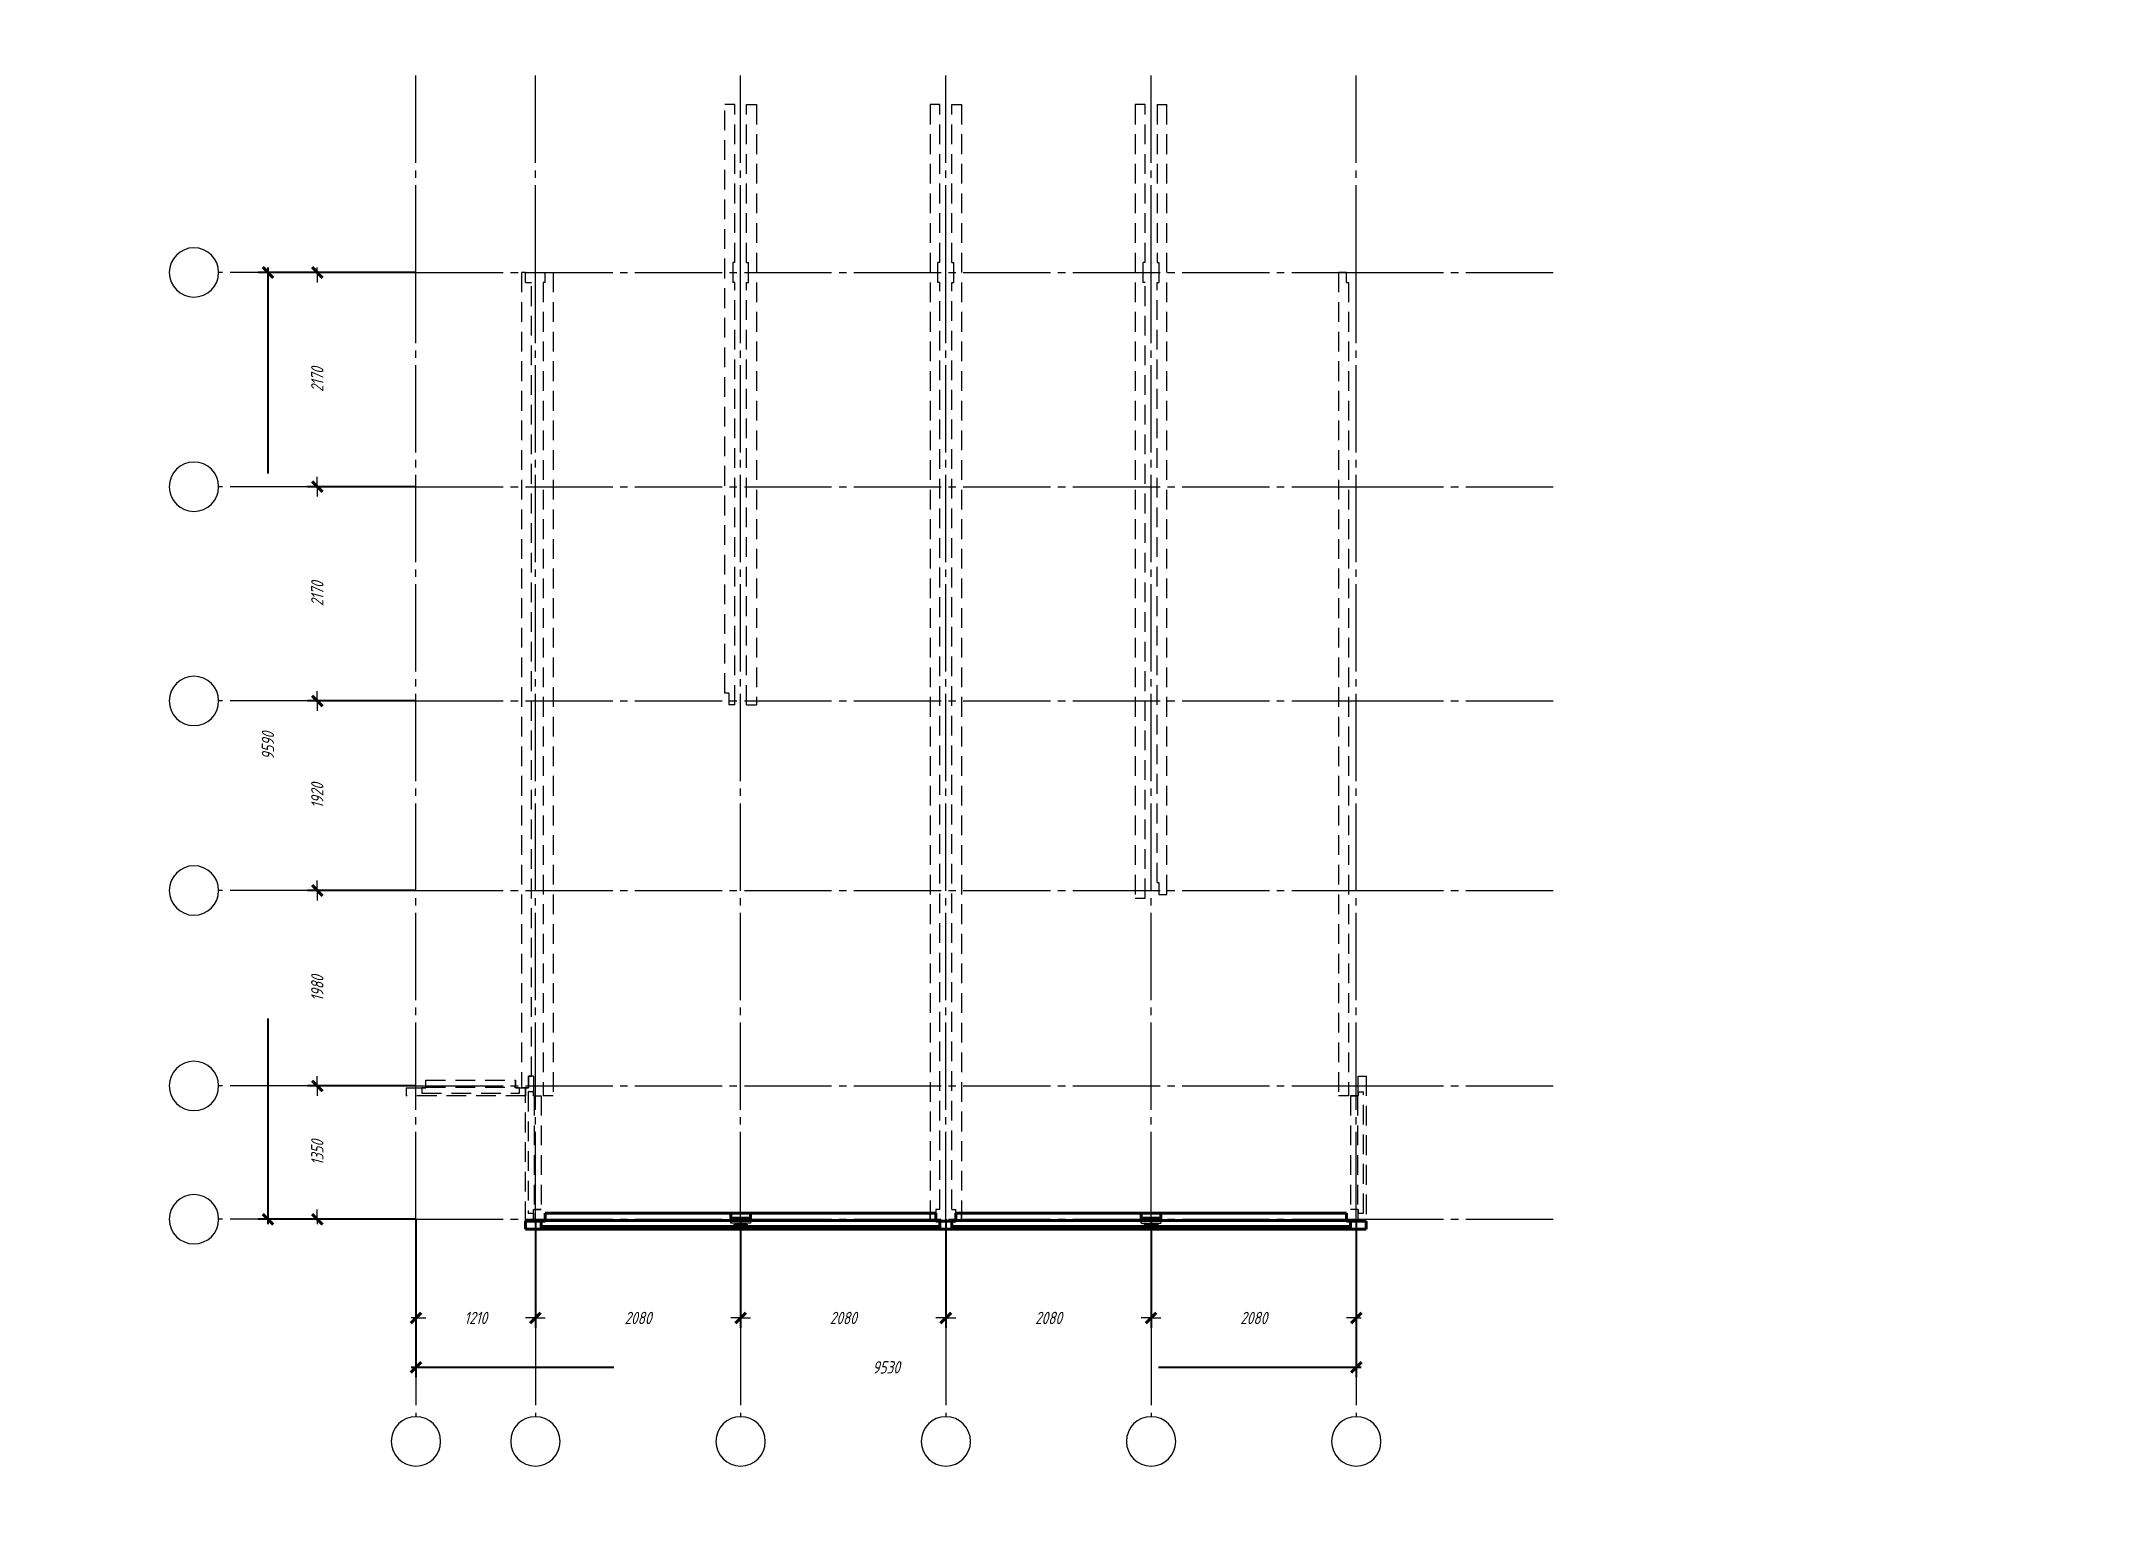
# Model space of a CAD drawing. Header units: millimetres. Extents: x 0 to 10500, y 0 to 297.
# Drawn here: x 2100 to 2520, y 0 to 297 of the extents above; entities that cross this region are included whole.
import ezdxf

# ---------------------------------------------------------------- set-up
doc = ezdxf.new("R2010")
doc.units = ezdxf.units.MM
for name, pattern in [('K5LT_AXLED', [22.1875, 17.6875, -1.5, 1.5, -1.5]), ('K5LT_BASIC', [0]), ('K5LT_DASHED', [6, 4, -2]), ('K5LT_THIN', [0])]:
    doc.linetypes.add(name, pattern=pattern)
doc.layers.add('Системный слой', color=7, linetype='Continuous')
doc.styles.add('KDIMTEXTSTYLE', font='GOST_AU.SHX', dxfattribs={"width": 0.96, "oblique": 15, "height": 5})
doc.styles.add('KTEXTSTYLE', font='GOST_AU.SHX', dxfattribs={"width": 0.96, "height": 5})
doc.dimstyles.new('KDIMSTYLE (0.02)', dxfattribs={"dimtxt": 5, "dimasz": 1, "dimexe": 2, "dimexo": 0, "dimgap": 1, "dimtad": 1, "dimlfac": 50, "dimtxsty": 'KDIMTEXTSTYLE', "dimsah": 1, "dimcen": 0, "dimdle": 1, "dimadec": 0, "dimazin": 0, "dimtfac": 0.667, "dimtmove": 0, "dimatfit": 3, "dimfxl": 0, "dimtvp": 1, "dimtolj": 1, "dimtzin": 0, "dimarcsym": 0})

msp = doc.modelspace()

# ---------------------------------------------------------------- blocks, each defined once
blk = doc.blocks.new('U236')
at = {"layer": 'Системный слой', "color": 30, "linetype": 'K5LT_AXLED', "lineweight": 18}
for p, q in [((2155.91416956528, 58.4019691759321), (2135.91416956528, 58.4019691759321)), ((2175.91416956528, 58.4019691759321), (2155.91416956528, 58.4019691759321)), ((2175.91416956528, 58.4019691759321), (2366.51416956528, 58.40196917593208)), ((2366.51416956528, 58.40196917593208), (2406.51416956528, 58.40196917593208))]:
    blk.add_line(p, q, dxfattribs=at)
at = {"layer": 'Системный слой', "color": 7, "linetype": 'K5LT_THIN', "lineweight": 18}
blk.add_arc((2130.91416956528, 58.4019691759321), 5, 0, 359.999994270422, dxfattribs=at)
blk = doc.blocks.new('U237')
at = {"layer": 'Системный слой', "color": 30, "linetype": 'K5LT_AXLED', "lineweight": 18}
for p, q in [((2155.91416956528, 85.4019691759321), (2135.91416956528, 85.4019691759321)), ((2175.91416956528, 85.4019691759321), (2155.91416956528, 85.4019691759321)), ((2175.91416956528, 85.4019691759321), (2366.51416956528, 85.40196917593208)), ((2366.51416956528, 85.40196917593208), (2406.51416956528, 85.40196917593208))]:
    blk.add_line(p, q, dxfattribs=at)
at = {"layer": 'Системный слой', "color": 7, "linetype": 'K5LT_THIN', "lineweight": 18}
blk.add_arc((2130.91416956528, 85.4019691759321), 5, 0, 359.999994270422, dxfattribs=at)
blk = doc.blocks.new('U238')
at = {"layer": 'Системный слой', "color": 30, "linetype": 'K5LT_AXLED', "lineweight": 18}
for p, q in [((2155.91416956528, 125.0019691759321), (2135.91416956528, 125.0019691759321)), ((2175.91416956528, 125.0019691759321), (2155.91416956528, 125.0019691759321)), ((2175.91416956528, 125.0019691759321), (2366.51416956528, 125.0019691759321)), ((2366.51416956528, 125.0019691759321), (2406.51416956528, 125.0019691759321))]:
    blk.add_line(p, q, dxfattribs=at)
at = {"layer": 'Системный слой', "color": 7, "linetype": 'K5LT_THIN', "lineweight": 18}
blk.add_arc((2130.91416956528, 125.0019691759321), 5, 0, 359.999994270422, dxfattribs=at)
blk = doc.blocks.new('U239')
at = {"layer": 'Системный слой', "color": 30, "linetype": 'K5LT_AXLED', "lineweight": 18}
for p, q in [((2155.91416956528, 163.4019691759321), (2135.91416956528, 163.4019691759321)), ((2175.91416956528, 163.4019691759321), (2155.91416956528, 163.4019691759321)), ((2175.91416956528, 163.4019691759321), (2366.51416956528, 163.4019691759321)), ((2366.51416956528, 163.4019691759321), (2406.51416956528, 163.4019691759321))]:
    blk.add_line(p, q, dxfattribs=at)
at = {"layer": 'Системный слой', "color": 7, "linetype": 'K5LT_THIN', "lineweight": 18}
blk.add_arc((2130.91416956528, 163.4019691759321), 5, 0, 359.999994270422, dxfattribs=at)
blk = doc.blocks.new('U240')
at = {"layer": 'Системный слой', "color": 30, "linetype": 'K5LT_AXLED', "lineweight": 18}
for p, q in [((2155.91416956528, 206.8019691759321), (2135.91416956528, 206.8019691759321)), ((2175.91416956528, 206.8019691759321), (2155.91416956528, 206.8019691759321)), ((2175.91416956528, 206.8019691759321), (2366.51416956528, 206.8019691759321)), ((2366.51416956528, 206.8019691759321), (2406.51416956528, 206.8019691759321))]:
    blk.add_line(p, q, dxfattribs=at)
at = {"layer": 'Системный слой', "color": 7, "linetype": 'K5LT_THIN', "lineweight": 18}
blk.add_arc((2130.91416956528, 206.8019691759321), 5, 0, 359.999994270422, dxfattribs=at)
blk = doc.blocks.new('U241')
at = {"layer": 'Системный слой', "color": 30, "linetype": 'K5LT_AXLED', "lineweight": 18}
for p, q in [((2155.91416956528, 250.2019691759321), (2135.91416956528, 250.2019691759321)), ((2175.91416956528, 250.2019691759321), (2155.91416956528, 250.2019691759321)), ((2175.91416956528, 250.2019691759321), (2366.51416956528, 250.2019691759321)), ((2366.51416956528, 250.2019691759321), (2406.51416956528, 250.2019691759321))]:
    blk.add_line(p, q, dxfattribs=at)
at = {"layer": 'Системный слой', "color": 7, "linetype": 'K5LT_THIN', "lineweight": 18}
blk.add_arc((2130.91416956528, 250.2019691759321), 5, 0, 359.999994270422, dxfattribs=at)
blk = doc.blocks.new('U242')
at = {"layer": 'Системный слой', "color": 30, "linetype": 'K5LT_AXLED', "lineweight": 18}
for p, q in [((2175.91416956528, 250.2019691759321), (2175.91416956528, 290.2019691759321)), ((2175.91416956528, 58.4019691759321), (2175.91416956528, 250.2019691759321)), ((2175.91416956528, 58.4019691759321), (2175.91416956528, 38.4019691759321)), ((2175.91416956528, 38.4019691759321), (2175.91416956528, 18.4019691759321))]:
    blk.add_line(p, q, dxfattribs=at)
at = {"layer": 'Системный слой', "color": 7, "linetype": 'K5LT_THIN', "lineweight": 18}
blk.add_arc((2175.91416956528, 13.4019691759321), 5, 0, 359.999994270422, dxfattribs=at)
blk = doc.blocks.new('U243')
at = {"layer": 'Системный слой', "color": 30, "linetype": 'K5LT_AXLED', "lineweight": 18}
for p, q in [((2200.11416956528, 250.2019691759321), (2200.11416956528, 290.2019691759321)), ((2200.11416956528, 58.4019691759321), (2200.11416956528, 250.2019691759321)), ((2200.11416956528, 58.4019691759321), (2200.11416956528, 38.4019691759321)), ((2200.11416956528, 38.4019691759321), (2200.11416956528, 18.4019691759321))]:
    blk.add_line(p, q, dxfattribs=at)
at = {"layer": 'Системный слой', "color": 7, "linetype": 'K5LT_THIN', "lineweight": 18}
blk.add_arc((2200.11416956528, 13.4019691759321), 5, 0, 359.999994270422, dxfattribs=at)
blk = doc.blocks.new('U244')
at = {"layer": 'Системный слой', "color": 30, "linetype": 'K5LT_AXLED', "lineweight": 18}
for p, q in [((2241.71416956528, 250.2019691759321), (2241.71416956528, 290.2019691759321)), ((2241.71416956528, 58.40196917593209), (2241.71416956528, 250.2019691759321)), ((2241.71416956528, 58.40196917593209), (2241.71416956528, 38.40196917593209)), ((2241.71416956528, 38.40196917593209), (2241.71416956528, 18.40196917593209))]:
    blk.add_line(p, q, dxfattribs=at)
at = {"layer": 'Системный слой', "color": 7, "linetype": 'K5LT_THIN', "lineweight": 18}
blk.add_arc((2241.71416956528, 13.40196917593209), 5, 0, 359.999994270422, dxfattribs=at)
blk = doc.blocks.new('U245')
at = {"layer": 'Системный слой', "color": 30, "linetype": 'K5LT_AXLED', "lineweight": 18}
for p, q in [((2283.31416956528, 250.2019691759321), (2283.31416956528, 290.2019691759321)), ((2283.31416956528, 58.40196917593209), (2283.31416956528, 250.2019691759321)), ((2283.31416956528, 58.40196917593209), (2283.31416956528, 38.40196917593209)), ((2283.31416956528, 38.40196917593209), (2283.31416956528, 18.40196917593209))]:
    blk.add_line(p, q, dxfattribs=at)
at = {"layer": 'Системный слой', "color": 7, "linetype": 'K5LT_THIN', "lineweight": 18}
blk.add_arc((2283.31416956528, 13.40196917593209), 5, 0, 359.999994270422, dxfattribs=at)
blk = doc.blocks.new('U246')
at = {"layer": 'Системный слой', "color": 30, "linetype": 'K5LT_AXLED', "lineweight": 18}
for p, q in [((2324.91416956528, 250.2019691759321), (2324.91416956528, 290.2019691759321)), ((2324.91416956528, 58.40196917593209), (2324.91416956528, 250.2019691759321)), ((2324.91416956528, 58.40196917593209), (2324.91416956528, 38.40196917593209)), ((2324.91416956528, 38.40196917593209), (2324.91416956528, 18.40196917593209))]:
    blk.add_line(p, q, dxfattribs=at)
at = {"layer": 'Системный слой', "color": 7, "linetype": 'K5LT_THIN', "lineweight": 18}
blk.add_arc((2324.91416956528, 13.40196917593209), 5, 0, 359.999994270422, dxfattribs=at)
blk = doc.blocks.new('U247')
at = {"layer": 'Системный слой', "color": 30, "linetype": 'K5LT_AXLED', "lineweight": 18}
for p, q in [((2366.51416956528, 250.2019691759321), (2366.51416956528, 290.2019691759321)), ((2366.51416956528, 58.40196917593208), (2366.51416956528, 250.2019691759321)), ((2366.51416956528, 58.40196917593208), (2366.51416956528, 38.40196917593208)), ((2366.51416956528, 38.40196917593208), (2366.51416956528, 18.40196917593208))]:
    blk.add_line(p, q, dxfattribs=at)
at = {"layer": 'Системный слой', "color": 7, "linetype": 'K5LT_THIN', "lineweight": 18}
blk.add_arc((2366.51416956528, 13.40196917593208), 5, 0, 359.999994270422, dxfattribs=at)
blk = doc.blocks.new('U235')
at = {"layer": 'Системный слой'}
for name in ['U242', 'U243', 'U244', 'U245', 'U246', 'U247', 'U241', 'U240', 'U239', 'U238', 'U237', 'U236']:
    blk.add_blockref(name, (0, 0), dxfattribs=at)
blk = doc.blocks.new('U281')
at = {"layer": 'Системный слой', "color": 7, "linetype": 'K5LT_DASHED', "lineweight": 18}
for p, q in [((2240.51418958528, 284.2019115659321), (2238.51418980528, 284.2019115659321)), ((2238.51418980528, 165.001932865932), (2238.51418980528, 284.2019115659321)), ((2240.51418958528, 252.2019234059322), (2240.51418958528, 284.2019115659321)), ((2242.91418280528, 252.201944445932), (2242.91418280528, 284.2019395659322)), ((2242.91418280528, 284.2019395659322), (2244.91418302528, 284.2019395659322)), ((2244.91418302528, 284.2019395659322), (2244.91418302528, 162.6019347059321)), ((2282.11418506528, 284.2019115659321), (2280.11418528528, 284.2019115659321)), ((2280.11418684528, 284.2019395659322), (2280.11418684528, 58.00197926593217)), ((2282.11418506528, 252.2019234059322), (2282.11418506528, 284.2019115659321)), ((2284.51418732528, 252.201944445932), (2284.51418732528, 284.2019395659322)), ((2284.51418732528, 284.2019395659322), (2286.51418754528, 284.2019395659322)), ((2286.51418458528, 284.2019115659321), (2286.51418458528, 58.00200038593204)), ((2323.71418054528, 284.2019115659321), (2321.71418076528, 284.2019115659321)), ((2321.71418076528, 284.2019115659321), (2321.71418076528, 123.4019373859321)), ((2323.71418054528, 252.2019234059322), (2323.71418054528, 284.2019115659321)), ((2326.11418028528, 284.2019115659321), (2326.11418028528, 252.2019234059322)), ((2326.11418028528, 284.2019115659321), (2328.114180065279, 284.2019115659321)), ((2328.114180065279, 124.2019373059321), (2328.114180065279, 284.2019115659321)), ((2240.51418958528, 252.2019234059322), (2240.11418974528, 252.2019234059322)), ((2240.11418974528, 252.2019234059322), (2240.11418974528, 248.2019238259322)), ((2242.91418280528, 252.201944445932), (2243.31418298528, 252.201944445932)), ((2243.31418298528, 248.2019440059322), (2243.31418298528, 252.201944445932)), ((2282.11418506528, 252.2019234059322), (2281.71418522528, 252.2019234059322)), ((2281.71418522528, 248.2019238259322), (2281.71418522528, 252.2019234059322)), ((2284.51418732528, 252.201944445932), (2284.91418750528, 252.201944445932)), ((2284.91418750528, 248.2019440059322), (2284.91418750528, 252.201944445932)), ((2323.71418054528, 252.2019234059322), (2323.31418070528, 252.2019234059322)), ((2323.31418070528, 248.2019238259322), (2323.31418070528, 252.2019234059322)), ((2326.11418028528, 252.2019234059322), (2326.51418036528, 252.2019234059322)), ((2326.51419202528, 252.201944445932), (2326.51419202528, 248.2019440059322)), ((2197.31417786528, 250.2019350259322), (2197.31417786528, 85.00198672593207)), ((2198.11419444528, 250.2019144059321), (2197.31419426528, 250.2019144059321)), ((2198.11419444528, 248.2019238259322), (2198.11419444528, 250.2019144059321)), ((2198.11419444528, 248.2019238259322), (2199.31419404528, 248.2019238259322)), ((2199.31417808528, 87.40192654593207), (2199.31417808528, 248.2019440059322)), ((2201.71417834528, 248.2019440059322), (2201.71417834528, 83.40192610593208)), ((2202.11419400528, 248.2019238259322), (2201.71419378528, 248.2019238259322)), ((2202.11419400528, 248.2019238259322), (2202.11419400528, 250.2019145859321)), ((2202.11419400528, 250.2019145859321), (2203.71419358528, 250.2019145859321)), ((2203.71417856528, 250.2019351859321), (2203.71417856528, 83.40192610593208)), ((2240.51418958528, 248.2019238259322), (2240.11418974528, 248.2019238259322)), ((2240.51418958528, 162.6019331259321), (2240.51418958528, 248.2019238259322)), ((2242.91418280528, 162.6019347059321), (2242.91418280528, 248.2019440059322)), ((2242.91418280528, 248.2019440059322), (2243.31418298528, 248.2019440059322)), ((2282.11418506528, 248.2019238259322), (2281.71418522528, 248.2019238259322)), ((2282.11418506528, 60.40194422593209), (2282.11418506528, 248.2019238259322)), ((2284.51418732528, 60.4019236059321), (2284.51418732528, 248.2019440059322)), ((2284.51418732528, 248.2019440059322), (2284.91418750528, 248.2019440059322)), ((2323.71418054528, 248.2019238259322), (2323.31418070528, 248.2019238259322)), ((2323.71418054528, 123.4019373859321), (2323.71418054528, 248.2019238259322)), ((2326.11418028528, 126.6019370459321), (2326.11418028528, 248.2019238259322)), ((2326.114191845279, 248.2019440059322), (2326.51419202528, 248.2019440059322)), ((2364.51419626528, 250.2019351859321), (2362.91419584528, 250.2019351859321)), ((2362.91419584528, 250.2019351859321), (2362.91419584528, 83.40192998593207)), ((2364.51419626528, 248.2019440059322), (2364.51419626528, 250.2019351859321)), ((2364.51419626528, 248.2019440059322), (2364.91419606528, 248.2019440059322)), ((2364.91417606528, 248.2019238259322), (2364.91417606528, 83.40194560593213)), ((2239.31418996528, 165.001932865932), (2238.51418980528, 165.001932865932)), ((2239.31418996528, 165.001932865932), (2239.31418996528, 162.6019331259321)), ((2240.51418958528, 162.6019331259321), (2239.31418996528, 162.6019331259321)), ((2242.91418280528, 162.6019347059321), (2244.91418302528, 162.6019347059321)), ((2326.11418028528, 126.6019370459321), (2326.51418048528, 126.6019370459321)), ((2326.51419214528, 126.6019308059321), (2326.51419214528, 124.2019305459321)), ((2323.71418054528, 123.4019373859321), (2321.71418076528, 123.4019373859321)), ((2326.51418048528, 124.2019373059321), (2328.114180065279, 124.2019373059321)), ((2173.91417034528, 85.00198672593207), (2177.91417600528, 85.00198672593207)), ((2173.91419184528, 85.00200198593215), (2177.11419672528, 85.00200198593215)), ((2173.91419184528, 85.00200198593215), (2173.91419184528, 83.40200216593206)), ((2177.91419516528, 85.00200090593208), (2177.11419522528, 85.00200090593208)), ((2177.11419672528, 85.00200198593215), (2177.11419672528, 83.9219416659321)), ((2177.91417600528, 85.00198672593207), (2177.91417600528, 86.60198690593214)), ((2177.91419516528, 85.00200090593208), (2177.91419516528, 85.16194044593213)), ((2177.91419662528, 85.16194154593207), (2177.91419662528, 86.60200182593209)), ((2177.91419662528, 86.60200182593209), (2196.11419464528, 86.60200182593209)), ((2177.91419662528, 85.16194154593207), (2196.11419464528, 85.16194154593207)), ((2196.11417798528, 85.00198672593207), (2196.11417798528, 86.60198690593214)), ((2196.11417798528, 85.00198672593207), (2198.11417666528, 85.00198672593207)), ((2196.11419346528, 85.00200090593208), (2196.11419346528, 85.16194044593213)), ((2196.91419338528, 85.00200090593208), (2196.11419346528, 85.00200090593208)), ((2196.11419464528, 86.60200182593209), (2196.11419464528, 85.16194154593207)), ((2196.91419456528, 83.9219416659321), (2196.91419456528, 85.00200198593215)), ((2196.91419456528, 85.00200198593215), (2198.11419288528, 85.00200198593215)), ((2198.71419424528, 85.00200198593215), (2197.31419426528, 85.00200198593215)), ((2198.11419288528, 85.00200198593215), (2198.11419288528, 83.40200216593206)), ((2198.11419288528, 58.00200038593204), (2198.11419288528, 85.00200198593215)), ((2198.11419288528, 85.00200198593215), (2198.71419424528, 85.00200198593215)), ((2199.71419272528, 84.20194858593212), (2198.634194385279, 84.20194858593212)), ((2198.634194385279, 84.20194858593212), (2198.634194385279, 59.60195124593214)), ((2198.71417814528, 87.40192654593207), (2198.71417814528, 85.00198672593207)), ((2198.71417814528, 87.40192654593207), (2199.31417808528, 87.40192654593207)), ((2199.71419272528, 87.40200172593207), (2198.71419424528, 87.40200172593207)), ((2198.71419424528, 85.00200198593215), (2198.71419424528, 87.40200172593207)), ((2199.71417682528, 87.40198698593217), (2199.71417682528, 83.40192610593208)), ((2199.71419158528, 83.40194060593218), (2199.71419158528, 84.20194746593218)), ((2199.71419272528, 87.40200172593207), (2199.71419272528, 84.20194858593212)), ((2366.91417456528, 84.20194550593209), (2366.91417456528, 87.40194516593212)), ((2366.91417456528, 87.40194516593212), (2368.51417438528, 87.40194516593212)), ((2366.91417456528, 84.20194550593209), (2367.99417598528, 84.20194550593209)), ((2366.91417602528, 84.20194440593215), (2366.91417602528, 83.40194448593203)), ((2366.91419498528, 83.40192998593207), (2366.91419498528, 87.40193042593208)), ((2367.99417598528, 59.60194818593212), (2367.99417598528, 84.20194550593209)), ((2368.51417438528, 87.40194516593212), (2368.51417438528, 58.00200038593204)), ((2198.11419288528, 83.40200216593206), (2173.91419184528, 83.40200216593206)), ((2177.11419672528, 83.9219416659321), (2196.91419456528, 83.9219416659321)), ((2199.71417682528, 83.40192610593208), (2201.31417700528, 83.40192610593208)), ((2199.71419158528, 83.40194060593218), (2199.87419310528, 83.40194060593218)), ((2199.87419424528, 83.40194172593212), (2201.31419254528, 83.40194172593212)), ((2199.87419424528, 83.40194172593212), (2199.87419424528, 60.40194422593209)), ((2201.31419254528, 83.40194172593212), (2201.31419254528, 60.40194422593209)), ((2203.71417856528, 83.40192610593208), (2201.71417834528, 83.40192610593208)), ((2364.91417606528, 83.40194560593213), (2362.91417628528, 83.40194560593213)), ((2365.31417474528, 83.40194560593213), (2366.75417612528, 83.40194560593213)), ((2365.31417474528, 83.40194560593213), (2365.31417474528, 60.40194422593209)), ((2366.91419498528, 83.40192998593207), (2365.31419482528, 83.40192998593207)), ((2366.75417612528, 83.40194560593213), (2366.75417612528, 60.40194422593209)), ((2366.91417602528, 83.40194448593203), (2366.75417758528, 83.40194448593203)), ((2198.634194385279, 59.60195124593214), (2199.71419272528, 59.60195124593214)), ((2199.71417682528, 58.00197926593217), (2199.71417682528, 60.4019236059321)), ((2199.71417682528, 60.4019236059321), (2201.31417700528, 60.4019236059321)), ((2199.71419158528, 59.60194976593208), (2199.71419158528, 60.40194276593203)), ((2199.71419158528, 60.40194276593203), (2199.87419310528, 60.40194276593203)), ((2199.71419272528, 59.60195124593214), (2199.71419272528, 58.00200038593204)), ((2201.31419254528, 60.40194422593209), (2199.87419424528, 60.40194422593209)), ((2202.11417862528, 58.16192336593216), (2202.11417862528, 59.60197942593208)), ((2280.114180665279, 59.60197942593208), (2202.11417862528, 59.60197942593208)), ((2239.71418992528, 59.60200022593214), (2202.11419400528, 59.60200022593214)), ((2243.71418902528, 59.60199874593207), (2239.71418940528, 59.60199874593207)), ((2239.71418940528, 58.40197088593209), (2239.71418940528, 59.60199874593207)), ((2239.71418992528, 58.16194446593217), (2239.71418992528, 59.60200022593214)), ((2243.71418948528, 59.60200022593214), (2243.71418948528, 58.16194446593217)), ((2243.71418948528, 59.60200022593214), (2280.11417908528, 59.60200022593214)), ((2243.71418902528, 58.40197088593209), (2243.71418902528, 59.60199874593207)), ((2280.114180665279, 58.16192336593216), (2280.114180665279, 59.60197942593208)), ((2282.11418506528, 60.40194422593209), (2281.31418540528, 60.40194422593209)), ((2281.31418722528, 60.4019236059321), (2281.31418722528, 58.00197926593217)), ((2284.51418732528, 60.4019236059321), (2285.31418766528, 60.4019236059321)), ((2285.31418766528, 58.00197926593217), (2285.31418766528, 60.4019236059321)), ((2322.91418088528, 59.60200022593214), (2286.51417838528, 59.60200022593214)), ((2286.51417838528, 58.16194446593217), (2286.51417838528, 59.60200022593214)), ((2286.51418134528, 59.60197942593208), (2364.51419626528, 59.60197942593208)), ((2322.91418088528, 58.16194446593217), (2322.91418088528, 59.60200022593214)), ((2322.91418166528, 59.60199874593207), (2322.91418166528, 58.40197088593209)), ((2322.91418166528, 59.60199874593207), (2326.914181285279, 59.60199874593207)), ((2326.91418044528, 58.16194446593217), (2326.91418044528, 59.60200022593214)), ((2364.51417636528, 59.60200022593214), (2326.91418044528, 59.60200022593214)), ((2326.914181285279, 58.40197088593209), (2326.914181285279, 59.60199874593207)), ((2364.51417636528, 58.16194446593217), (2364.51417636528, 59.60200022593214)), ((2366.75417612528, 60.40194422593209), (2365.31417474528, 60.40194422593209)), ((2366.91419498528, 60.4019236059321), (2365.31419482528, 60.4019236059321)), ((2366.91417602528, 60.40194276593203), (2366.75417758528, 60.40194276593203)), ((2366.91417456528, 58.00200038593204), (2366.91417456528, 59.60194818593212)), ((2366.91417456528, 59.60194818593212), (2367.99417598528, 59.60194818593212)), ((2366.91417602528, 60.40194276593203), (2366.91417602528, 59.60194670593206)), ((2366.91419498528, 58.00197926593217), (2366.91419498528, 60.4019236059321)), ((2201.31417700528, 58.00197926593217), (2198.11417174528, 58.00197926593217)), ((2201.31417700528, 56.40197908593211), (2198.11417174528, 56.40197908593211)), ((2198.11418798528, 58.00200038593204), (2198.11418798528, 56.40200056593211)), ((2239.71418992528, 56.40200056593211), (2198.11418798528, 56.40200056593211)), ((2199.71419272528, 58.00200038593204), (2198.11419288528, 58.00200038593204)), ((2201.31417922528, 56.40198214593212), (2201.31417922528, 58.00198228593217)), ((2201.31417922528, 58.00198228593217), (2202.11418082528, 58.00198228593217)), ((2282.11418748528, 56.40198214593212), (2201.31417922528, 56.40198214593212)), ((2201.31419298528, 58.00199888593212), (2201.31419298528, 56.92194308593214)), ((2201.31419298528, 56.92194308593214), (2239.71418940528, 56.92194308593214)), ((2202.11418082528, 58.00198228593217), (2202.11418082528, 58.16192638593217)), ((2202.11418082528, 58.16192638593217), (2280.11418042528, 58.16192638593217)), ((2239.71418940528, 58.16194296593211), (2202.11419290528, 58.16194296593211)), ((2243.71418858528, 58.40196938593217), (2239.71418888528, 58.40196938593217)), ((2239.71418888528, 57.60196944593205), (2239.71418888528, 58.40196938593217)), ((2239.71418940528, 58.16194296593211), (2239.71418940528, 57.60197096593213)), ((2243.71418902528, 57.60197096593213), (2239.71418940528, 57.60197096593213)), ((2239.71418940528, 56.92194308593214), (2239.71418940528, 56.40199902593216)), ((2243.71418902528, 56.40199902593216), (2239.71418940528, 56.40199902593216)), ((2243.71418858528, 58.40196938593217), (2243.71418858528, 57.60196944593205)), ((2243.71418948528, 58.16194446593217), (2280.11417908528, 58.16194446593217)), ((2243.71418902528, 58.16194296593211), (2243.71418902528, 57.60197096593213)), ((2282.11418530528, 56.92194460593208), (2243.71418948528, 56.92194460593208)), ((2243.71418902528, 56.40199902593216), (2243.71418902528, 56.92194308593214)), ((2322.91418088528, 56.40200056593211), (2243.71418948528, 56.40200056593211)), ((2280.11418042528, 58.16192638593217), (2280.11418042528, 58.00198228593217)), ((2282.11418748528, 58.00198228593217), (2280.11418042528, 58.00198228593217)), ((2281.31418540528, 58.00200038593204), (2280.11418528528, 58.00200038593204)), ((2282.11418530528, 56.92194460593208), (2282.11418530528, 58.00200038593204)), ((2282.11418748528, 58.00198228593217), (2282.11418748528, 56.40198214593212)), ((2282.11418778528, 58.00197926593217), (2284.51418758528, 58.00197926593217)), ((2282.11418778528, 56.40197908593211), (2284.51418758528, 56.40197908593211)), ((2284.51418504528, 56.92194460593208), (2284.51418504528, 58.00200038593204)), ((2322.91418088528, 56.92194460593208), (2284.51418504528, 56.92194460593208)), ((2286.51418092528, 58.00198228593217), (2284.51418722528, 58.00198228593217)), ((2284.51418722528, 58.00198228593217), (2284.51418722528, 56.40198214593212)), ((2365.31419548528, 56.40198214593212), (2284.51418722528, 56.40198214593212)), ((2285.31418766528, 58.00197926593217), (2286.51418754528, 58.00197926593217)), ((2322.91418166528, 58.16194296593211), (2286.51417860528, 58.16194296593211)), ((2364.51419342528, 58.16192638593217), (2286.51418092528, 58.16192638593217)), ((2286.51418092528, 58.16192638593217), (2286.51418092528, 58.00198228593217)), ((2322.91418088528, 56.40200056593211), (2322.91418088528, 56.92194460593208)), ((2322.91418166528, 58.40197088593209), (2326.914181285279, 58.40197088593209)), ((2322.91418242528, 57.60196944593205), (2322.91418242528, 58.40196938593217)), ((2322.91418166528, 57.60197096593213), (2322.91418166528, 58.16194296593211)), ((2322.91418242528, 57.60196944593205), (2326.91418212528, 57.60196944593205)), ((2322.91418166528, 56.40199902593216), (2326.914181285279, 56.40199902593216)), ((2368.51416948528, 56.40200056593211), (2326.91418044528, 56.40200056593211)), ((2364.51417778528, 58.16194296593211), (2326.914181285279, 58.16194296593211)), ((2326.914181285279, 58.16194296593211), (2326.914181285279, 57.60197096593213)), ((2326.914181285279, 56.92194308593214), (2365.31417770528, 56.92194308593214)), ((2326.914181285279, 56.92194308593214), (2326.914181285279, 56.40199902593216)), ((2326.91418212528, 58.40196938593217), (2326.91418212528, 57.60196944593205)), ((2364.51419342528, 58.00198228593217), (2364.51419342528, 58.16192638593217)), ((2365.31419548528, 58.00198228593217), (2364.51419342528, 58.00198228593217)), ((2365.31417770528, 56.92194308593214), (2365.31417770528, 58.00199888593212)), ((2365.31419548528, 56.40198214593212), (2365.31419548528, 58.00198228593217)), ((2368.514190265279, 58.00197926593217), (2365.314198365279, 58.00197926593217)), ((2365.314198365279, 56.40197908593211), (2368.514190265279, 56.40197908593211)), ((2368.51417438528, 58.00200038593204), (2366.91417456528, 58.00200038593204)), ((2368.514190265279, 58.00197926593217), (2368.514190265279, 56.40197908593211))]:
    blk.add_line(p, q, dxfattribs=at)
blk = doc.blocks.new('KDIMARROW_03')
at = {"layer": 'Системный слой', "color": 0, "linetype": 'K5LT_BASIC', "lineweight": 40}
blk.add_line((-1.060500025749207, -1.060500025749206), (1.060500025749207, 1.060500025749206), dxfattribs=at)
at = {"layer": 'Системный слой', "color": 0, "linetype": 'K5LT_THIN', "lineweight": 18}
for q in [(-1, 0), (2, -2.449293598294706e-16)]:
    blk.add_line((0, 0), q, dxfattribs=at)

# ---------------------------------------------------------------- dimensions: what is measured, and where the dimension line sits
at = {"layer": 'Системный слой', "color": 7}
for base, p1, p2, location in [((2145.91416956528, 58.4019691759321), (2175.91416956528, 250.2019691759321), (2175.91416956528, 58.4019691759321), (2145.91416956528, 154.3019691759321)), ((2155.91416956528, 206.8019691759321), (2175.91416956528, 250.2019691759321), (2175.91416956528, 206.8019691759321), (2155.91416956528, 228.5019691759321)), ((2155.91416956528, 163.4019691759321), (2175.91416956528, 206.8019691759321), (2175.91416956528, 163.4019691759321), (2155.91416956528, 185.1019691759321)), ((2155.91416956528, 125.0019691759321), (2175.91416956528, 163.4019691759321), (2175.91416956528, 125.0019691759321), (2155.91416956528, 144.2019691759321)), ((2155.91416956528, 85.4019691759321), (2175.91416956528, 125.0019691759321), (2175.91416956528, 85.4019691759321), (2155.91416956528, 105.2019691759321)), ((2155.91416956528, 58.4019691759321), (2175.91416956528, 85.4019691759321), (2175.91416956528, 58.4019691759321), (2155.91416956528, 71.9019691759321))]:
    msp.add_linear_dim(base=base, p1=p1, p2=p2, angle=90, location=location, dimstyle='KDIMSTYLE (0.02)', override={"dimexo": 0, "dimpost": '\\H2.5;\\W0.965;\\Q15;<>', "dimblk1": 'KDIMARROW_03', "dimblk2": 'KDIMARROW_03', "dimse1": 0, "dimse2": 0, "dimclrt": 7, "dimtolj": 1}, dxfattribs=at).render()
for base, p1, p2, location in [((2175.91416956528, 38.4019691759321), (2200.11416956528, 58.4019691759321), (2175.91416956528, 58.4019691759321), (2188.01416956528, 38.4019691759321)), ((2175.91416956528, 28.4019691759321), (2366.51416956528, 58.4019691759321), (2175.91416956528, 58.4019691759321), (2271.21416956528, 28.4019691759321)), ((2200.11416956528, 38.4019691759321), (2241.71416956528, 58.4019691759321), (2200.11416956528, 58.4019691759321), (2220.914169565281, 38.4019691759321)), ((2241.71416956528, 38.4019691759321), (2283.31416956528, 58.4019691759321), (2241.71416956528, 58.4019691759321), (2262.51416956528, 38.4019691759321)), ((2283.31416956528, 38.4019691759321), (2324.91416956528, 58.4019691759321), (2283.31416956528, 58.4019691759321), (2304.11416956528, 38.4019691759321)), ((2324.91416956528, 38.4019691759321), (2366.51416956528, 58.4019691759321), (2324.91416956528, 58.4019691759321), (2345.71416956528, 38.4019691759321))]:
    msp.add_linear_dim(base=base, p1=p1, p2=p2, location=location, dimstyle='KDIMSTYLE (0.02)', override={"dimexo": 0, "dimpost": '\\H2.5;\\W0.965;\\Q15;<>', "dimblk1": 'KDIMARROW_03', "dimblk2": 'KDIMARROW_03', "dimse1": 0, "dimse2": 0, "dimclrt": 7, "dimtolj": 1}, dxfattribs=at).render()

# ---------------------------------------------------------------- linework, layer by layer
at = {"layer": 'Системный слой', "color": 5, "linetype": 'K5LT_BASIC', "lineweight": 40}
for p, q in [((2202.11419096528, 59.601997245932), (2239.714188445279, 59.601997245932)), ((2202.11420632528, 58.16195880593208), (2202.11420632528, 59.60201804593206)), ((2281.31418382528, 59.60201804593206), (2202.11420632528, 59.60201804593206)), ((2239.714188445279, 58.16193770593207), (2239.714188445279, 59.601997245932)), ((2239.714188965279, 58.60196900593204), (2239.714188965279, 59.60199874593207)), ((2239.714188965279, 59.60199874593207), (2243.714188625279, 59.60199874593207)), ((2243.714188185279, 58.16193770593207), (2243.714188185279, 59.601997245932)), ((2281.31418566528, 59.601997245932), (2243.714188185279, 59.601997245932)), ((2243.714188625279, 58.60196900593204), (2243.714188625279, 59.60199874593207)), ((2281.31418566528, 58.16193770593207), (2281.31418566528, 59.601997245932)), ((2285.31418268528, 58.16195880593208), (2285.31418268528, 59.60201804593206)), ((2285.31418268528, 59.60201804593206), (2364.51416018528, 59.60201804593206)), ((2285.31418540528, 59.601997245932), (2322.91418288528, 59.601997245932)), ((2322.91418210528, 58.60196900593204), (2322.91418210528, 59.60199874593207)), ((2322.91418210528, 59.60199874593207), (2326.91418178528, 59.60199874593207)), ((2322.91418288528, 58.16193770593207), (2322.91418288528, 59.601997245932)), ((2326.91418178528, 58.60196900593204), (2326.91418178528, 59.60199874593207)), ((2326.91418262528, 58.16193770593207), (2326.91418262528, 59.601997245932)), ((2326.91418262528, 59.601997245932), (2364.51418010528, 59.601997245932)), ((2364.51418010528, 58.16193770593207), (2364.51418010528, 59.601997245932)), ((2198.11418478528, 56.40199746593208), (2201.31419102528, 56.40199746593208)), ((2198.11420102528, 58.00201848593206), (2198.11420102528, 56.40201894593207)), ((2198.11420102528, 58.00201848593206), (2201.31420502528, 58.00201848593206)), ((2368.514152605279, 56.40201894593207), (2198.11420102528, 56.40201894593207)), ((2201.31419324528, 58.00200038593204), (2201.31419324528, 56.40200052593209)), ((2201.31419324528, 56.40200052593209), (2240.514189405279, 56.40200052593209)), ((2201.31420390528, 56.92195764593198), (2201.31420390528, 58.00201698593199)), ((2201.31420390528, 58.00201698593199), (2202.11420522528, 58.00201698593199)), ((2282.114184065279, 56.92195916593206), (2201.31420502528, 56.92195916593206)), ((2202.11419316528, 58.16194072593208), (2239.714189485279, 58.16194072593208)), ((2202.11420522528, 58.00201698593199), (2202.11420522528, 58.16195730593201)), ((2202.11420522528, 58.16195730593201), (2281.314183965279, 58.16195730593201)), ((2239.714189485279, 58.16194072593208), (2239.714189485279, 58.60197050593197)), ((2243.714189085279, 58.60197050593197), (2239.714189485279, 58.60197050593197)), ((2240.514189405279, 56.40200052593209), (2240.514189405279, 57.40197062593201)), ((2240.514189405279, 57.40197062593201), (2242.91418916528, 57.40197062593201)), ((2240.51418890528, 56.40199900593201), (2242.91418870528, 56.40199900593201)), ((2242.91418916528, 57.40197062593201), (2242.91418916528, 56.40200052593209)), ((2282.114185325279, 56.40200052593209), (2242.91418916528, 56.40200052593209)), ((2243.714189085279, 58.16194072593208), (2243.714189085279, 58.60197050593197)), ((2243.714189085279, 58.16194072593208), (2281.31418540528, 58.16194072593208)), ((2281.314183965279, 58.16195730593201), (2281.314183965279, 58.00201698593199)), ((2282.114185325279, 58.00200038593204), (2281.31418540528, 58.00200038593204)), ((2282.114184065279, 56.92195916593206), (2282.114184065279, 58.00201848593206)), ((2282.114185325279, 58.00200038593204), (2282.114185325279, 56.40200052593209)), ((2282.11418560528, 58.00199736593204), (2284.51418544528, 58.00199736593204)), ((2282.11418560528, 56.40199746593208), (2284.51418544528, 56.40199746593208)), ((2284.51418310528, 56.92195764593198), (2284.51418310528, 58.00201698593199)), ((2284.51418310528, 58.00201698593199), (2285.314182885279, 58.00201698593199)), ((2365.31416196528, 56.92195916593206), (2284.51418292528, 56.92195916593206)), ((2284.51418508528, 58.00200038593204), (2284.51418508528, 56.40200052593209)), ((2284.51418508528, 56.40200052593209), (2323.71418124528, 56.40200052593209)), ((2285.314182885279, 58.00201698593199), (2285.314182885279, 58.16195730593201)), ((2285.314182885279, 58.16195730593201), (2364.514161625279, 58.16195730593201)), ((2285.31418500528, 58.16194072593208), (2322.91418132528, 58.16194072593208)), ((2322.91418132528, 58.16194072593208), (2322.91418132528, 58.60197050593197)), ((2326.914180945279, 58.60197050593197), (2322.91418132528, 58.60197050593197)), ((2323.71418124528, 56.40200052593209), (2323.71418124528, 57.40197062593201)), ((2323.71418124528, 57.40197062593201), (2326.114181025279, 57.40197062593201)), ((2323.71418204528, 56.40199900593201), (2326.11418184528, 56.40199900593201)), ((2326.114181025279, 57.40197062593201), (2326.114181025279, 56.40200052593209)), ((2365.31417718528, 56.40200052593209), (2326.114181025279, 56.40200052593209)), ((2326.914180945279, 58.16194072593208), (2326.914180945279, 58.60197050593197)), ((2326.914180945279, 58.16194072593208), (2364.51417726528, 58.16194072593208)), ((2364.514161625279, 58.16195730593201), (2364.514161625279, 58.00201698593199)), ((2365.31417718528, 58.00200038593204), (2364.51417726528, 58.00200038593204)), ((2365.31416196528, 56.92195916593206), (2365.31416196528, 58.00201848593206)), ((2365.31417718528, 58.00200038593204), (2365.31417718528, 56.40200052593209)), ((2365.314180045279, 58.00199736593204), (2368.51417338528, 58.00199736593204)), ((2365.314180045279, 56.40199746593208), (2368.51417338528, 56.40199746593208)), ((2368.51417338528, 58.00199736593204), (2368.51417338528, 56.40199746593208))]:
    msp.add_line(p, q, dxfattribs=at)

# ---------------------------------------------------------------- block references
at = {"layer": 'Системный слой'}
for name in ['U235', 'U281']:
    msp.add_blockref(name, (0, 0), dxfattribs=at)

msp.set_redraw_order([(e.dxf.handle, doc.entitydb.next_handle()) for e in msp.query("TEXT MTEXT ATTDEF DIMENSION ARC_DIMENSION")])  # texts and dimensions are drawn at this point

doc.saveas('drawing.dxf')
